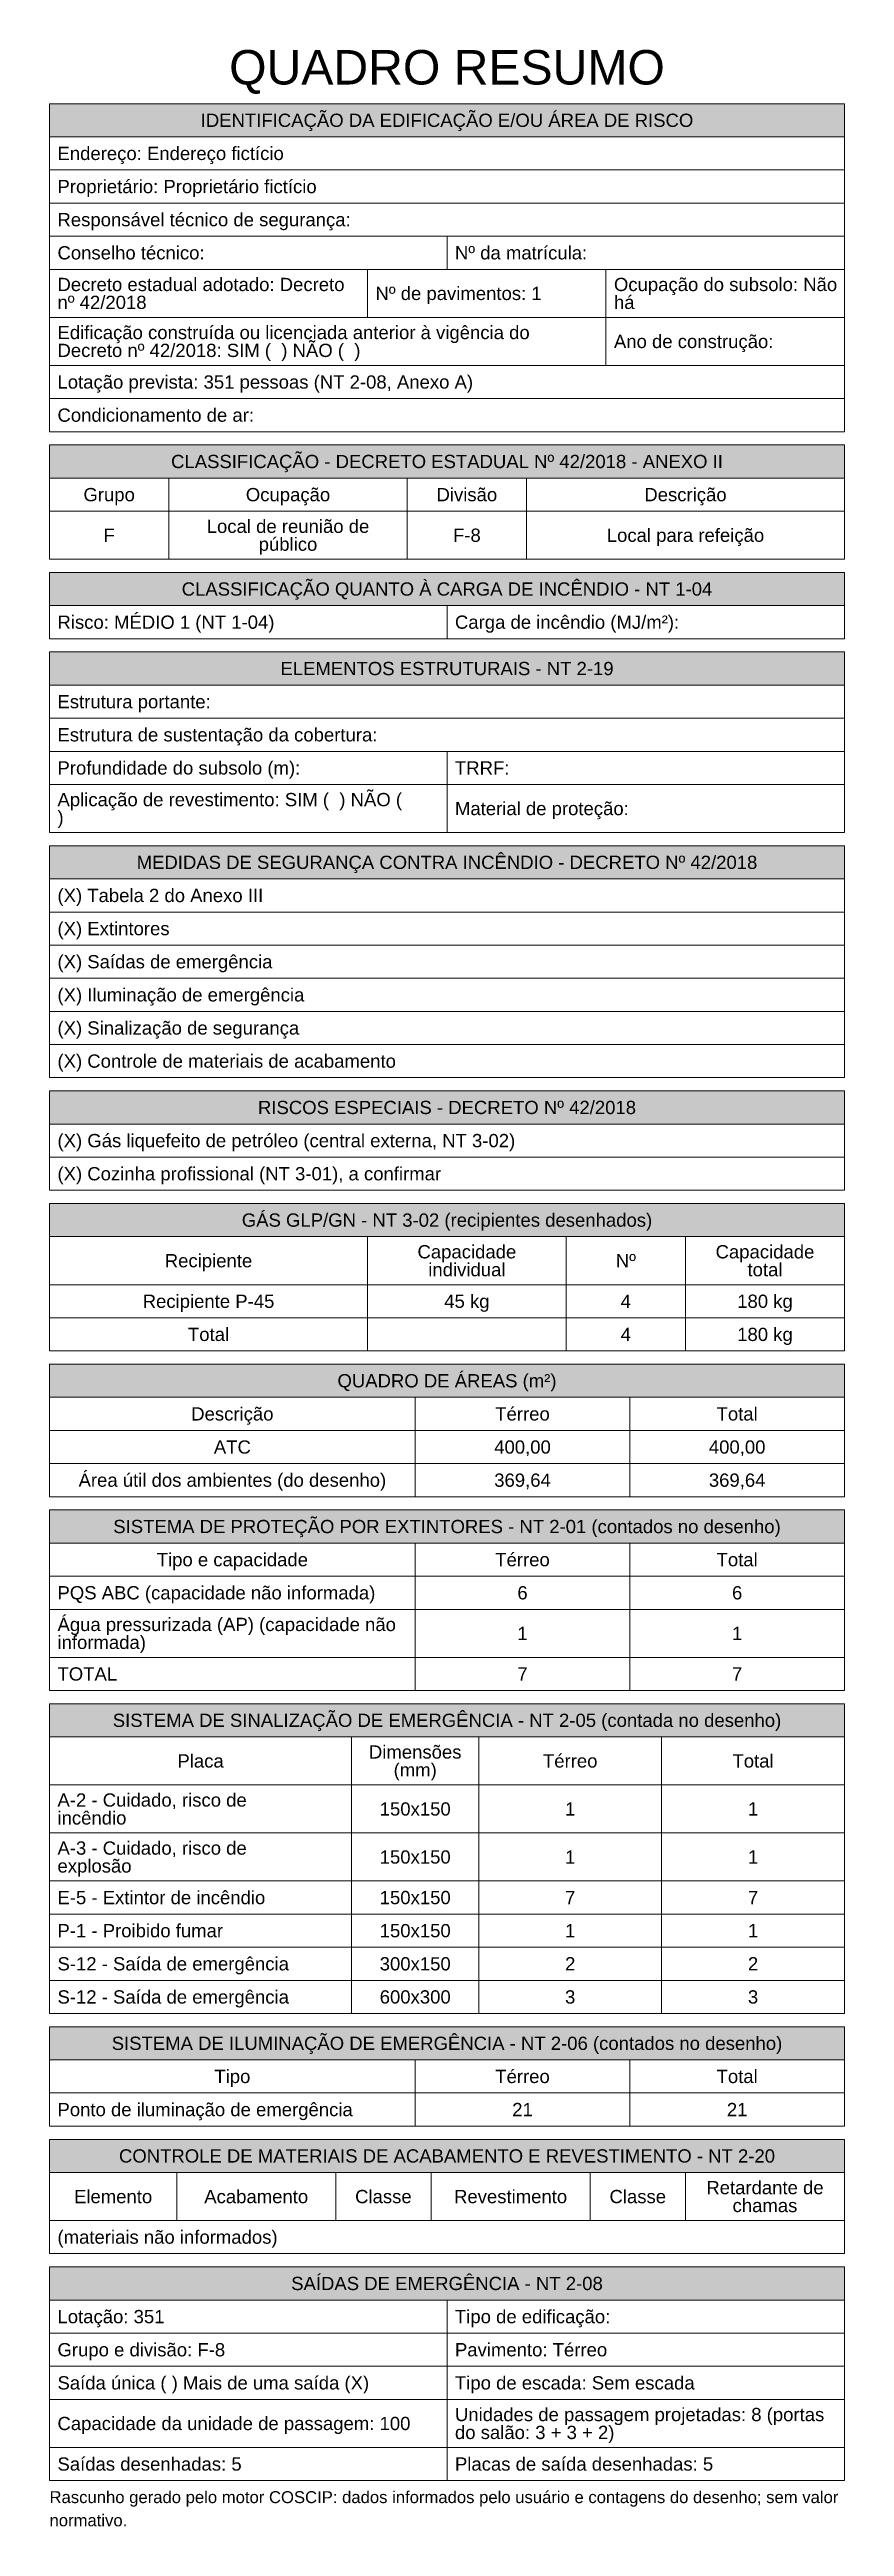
# Model space of a CAD drawing. Header units: metres. Extents: x -1.9 to 62, y -4.7 to 44.9.
# Drawn here: x 50 to 62, y 7.53 to 44.92 of the extents above; entities that cross this region are included whole.
import ezdxf
from ezdxf.enums import TextEntityAlignment as Align

# ---------------------------------------------------------------- set-up
doc = ezdxf.new("R2010")
doc.units = ezdxf.units.M
doc.header["$LTSCALE"] = 0.1
doc.layers.add('QUADRO', color=7, linetype='Continuous', lineweight=18)
doc.styles.add('COSCIP-TEXTO', font='arial.ttf')

msp = doc.modelspace()

# ---------------------------------------------------------------- texts
at = {"layer": 'QUADRO', "style": 'COSCIP-TEXTO'}
for s, height, p in [('QUADRO RESUMO', 0.52, (56, 44.65)), ('IDENTIFICAÇÃO DA EDIFICAÇÃO E/OU ÁREA DE RISCO', 0.2, (56, 43.85)), ('CLASSIFICAÇÃO - DECRETO ESTADUAL Nº 42/2018 - ANEXO II', 0.2, (56, 38.7)), ('Grupo', 0.2, (50.9, 38.2)), ('Ocupação', 0.2, (53.6, 38.2)), ('Divisão', 0.2, (56.3, 38.2)), ('Descrição', 0.2, (59.6, 38.2)), ('Local de reunião de', 0.2, (53.6, 37.722)), ('F', 0.2, (50.9, 37.587)), ('público', 0.2, (53.6, 37.452)), ('F-8', 0.2, (56.3, 37.587)), ('Local para refeição', 0.2, (59.6, 37.587)), ('CLASSIFICAÇÃO QUANTO À CARGA DE INCÊNDIO - NT 1-04', 0.2, (56, 36.775)), ('ELEMENTOS ESTRUTURAIS - NT 2-19', 0.2, (56, 35.575)), ('MEDIDAS DE SEGURANÇA CONTRA INCÊNDIO - DECRETO Nº 42/2018', 0.2, (56, 32.65)), ('RISCOS ESPECIAIS - DECRETO Nº 42/2018', 0.2, (56, 28.95)), ('GÁS GLP/GN - NT 3-02 (recipientes desenhados)', 0.2, (56, 27.25)), ('Recipiente', 0.2, (52.4, 26.637)), ('Capacidade', 0.2, (56.3, 26.772)), ('individual', 0.2, (56.3, 26.502)), ('Nº', 0.2, (58.7, 26.637)), ('Capacidade', 0.2, (60.8, 26.772)), ('total', 0.2, (60.8, 26.502)), ('Recipiente P-45', 0.2, (52.4, 26.025)), ('45 kg', 0.2, (56.3, 26.025)), ('4', 0.2, (58.7, 26.025)), ('180 kg', 0.2, (60.8, 26.025)), ('Total', 0.2, (52.4, 25.525)), ('4', 0.2, (58.7, 25.525)), ('180 kg', 0.2, (60.8, 25.525)), ('QUADRO DE ÁREAS (m²)', 0.2, (56, 24.825)), ('Descrição', 0.2, (52.76, 24.325)), ('Térreo', 0.2, (57.14, 24.325)), ('Total', 0.2, (60.38, 24.325)), ('ATC', 0.2, (52.76, 23.825)), ('400,00', 0.2, (57.14, 23.825)), ('400,00', 0.2, (60.38, 23.825)), ('Área útil dos ambientes (do desenho)', 0.2, (52.76, 23.325)), ('369,64', 0.2, (57.14, 23.325)), ('369,64', 0.2, (60.38, 23.325)), ('SISTEMA DE PROTEÇÃO POR EXTINTORES - NT 2-01 (contados no desenho)', 0.2, (56, 22.625)), ('Tipo e capacidade', 0.2, (52.76, 22.125)), ('Térreo', 0.2, (57.14, 22.125)), ('Total', 0.2, (60.38, 22.125)), ('6', 0.2, (57.14, 21.625)), ('6', 0.2, (60.38, 21.625)), ('1', 0.2, (57.14, 21.012)), ('1', 0.2, (60.38, 21.012)), ('7', 0.2, (57.14, 20.4)), ('7', 0.2, (60.38, 20.4)), ('SISTEMA DE SINALIZAÇÃO DE EMERGÊNCIA - NT 2-05 (contada no desenho)', 0.2, (56, 19.7)), ('Placa', 0.2, (52.28, 19.087)), ('Dimensões', 0.2, (55.52, 19.222)), ('Térreo', 0.2, (57.86, 19.087)), ('Total', 0.2, (60.62, 19.087)), ('(mm)', 0.2, (55.52, 18.952)), ('150x150', 0.2, (55.52, 18.362)), ('1', 0.2, (57.86, 18.362)), ('1', 0.2, (60.62, 18.362)), ('150x150', 0.2, (55.52, 17.637)), ('1', 0.2, (57.86, 17.637)), ('1', 0.2, (60.62, 17.637)), ('150x150', 0.2, (55.52, 17.025)), ('7', 0.2, (57.86, 17.025)), ('7', 0.2, (60.62, 17.025)), ('150x150', 0.2, (55.52, 16.525)), ('1', 0.2, (57.86, 16.525)), ('1', 0.2, (60.62, 16.525)), ('300x150', 0.2, (55.52, 16.025)), ('2', 0.2, (57.86, 16.025)), ('2', 0.2, (60.62, 16.025)), ('600x300', 0.2, (55.52, 15.525)), ('3', 0.2, (57.86, 15.525)), ('3', 0.2, (60.62, 15.525)), ('SISTEMA DE ILUMINAÇÃO DE EMERGÊNCIA - NT 2-06 (contados no desenho)', 0.2, (56, 14.825)), ('Tipo', 0.2, (52.76, 14.325)), ('Térreo', 0.2, (57.14, 14.325)), ('Total', 0.2, (60.38, 14.325)), ('21', 0.2, (57.14, 13.825)), ('21', 0.2, (60.38, 13.825)), ('CONTROLE DE MATERIAIS DE ACABAMENTO E REVESTIMENTO - NT 2-20', 0.2, (56, 13.125)), ('Retardante de', 0.2, (60.8, 12.647)), ('Elemento', 0.2, (50.96, 12.512)), ('Acabamento', 0.2, (53.12, 12.512)), ('Classe', 0.2, (55.04, 12.512)), ('Revestimento', 0.2, (56.96, 12.512)), ('Classe', 0.2, (58.88, 12.512)), ('chamas', 0.2, (60.8, 12.377)), ('SAÍDAS DE EMERGÊNCIA - NT 2-08', 0.2, (56, 11.2))]:
    msp.add_text(s, height=height, dxfattribs=at).set_placement(p, align=Align.MIDDLE_CENTER)
for s, height, p in [('Endereço: Endereço fictício', 0.2, (50.12, 43.35)), ('Proprietário: Proprietário fictício', 0.2, (50.12, 42.85)), ('Responsável técnico de segurança:', 0.2, (50.12, 42.35)), ('Conselho técnico:', 0.2, (50.12, 41.85)), ('Nº da matrícula:', 0.2, (56.12, 41.85)), ('nº 42/2018', 0.2, (50.12, 41.102)), ('Decreto estadual adotado: Decreto', 0.2, (50.12, 41.372)), ('Nº de pavimentos: 1', 0.2, (54.92, 41.237)), ('Ocupação do subsolo: Não', 0.2, (58.52, 41.372)), ('há', 0.2, (58.52, 41.102)), ('Edificação construída ou licenciada anterior à vigência do', 0.2, (50.12, 40.647)), ('Decreto nº 42/2018: SIM (  ) NÃO (  )', 0.2, (50.12, 40.377)), ('Ano de construção:', 0.2, (58.52, 40.512)), ('Lotação prevista: 351 pessoas (NT 2-08, Anexo A)', 0.2, (50.12, 39.9)), ('Condicionamento de ar:', 0.2, (50.12, 39.4)), ('Risco: MÉDIO 1 (NT 1-04)', 0.2, (50.12, 36.275)), ('Carga de incêndio (MJ/m²):', 0.2, (56.12, 36.275)), ('Estrutura portante:', 0.2, (50.12, 35.075)), ('Estrutura de sustentação da cobertura:', 0.2, (50.12, 34.575)), ('Profundidade do subsolo (m):', 0.2, (50.12, 34.075)), ('TRRF:', 0.2, (56.12, 34.075)), ('Aplicação de revestimento: SIM (  ) NÃO (', 0.2, (50.12, 33.597)), (')', 0.2, (50.12, 33.327)), ('Material de proteção:', 0.2, (56.12, 33.462)), ('(X) Tabela 2 do Anexo III', 0.2, (50.12, 32.15)), ('(X) Extintores', 0.2, (50.12, 31.65)), ('(X) Saídas de emergência', 0.2, (50.12, 31.15)), ('(X) Iluminação de emergência', 0.2, (50.12, 30.65)), ('(X) Sinalização de segurança', 0.2, (50.12, 30.15)), ('(X) Controle de materiais de acabamento', 0.2, (50.12, 29.65)), ('(X) Gás liquefeito de petróleo (central externa, NT 3-02)', 0.2, (50.12, 28.45)), ('(X) Cozinha profissional (NT 3-01), a confirmar', 0.2, (50.12, 27.95)), ('PQS ABC (capacidade não informada)', 0.2, (50.12, 21.625)), ('Água pressurizada (AP) (capacidade não', 0.2, (50.12, 21.147)), ('informada)', 0.2, (50.12, 20.877)), ('TOTAL', 0.2, (50.12, 20.4)), ('A-2 - Cuidado, risco de', 0.2, (50.12, 18.497)), ('incêndio', 0.2, (50.12, 18.227)), ('A-3 - Cuidado, risco de', 0.2, (50.12, 17.772)), ('explosão', 0.2, (50.12, 17.502)), ('E-5 - Extintor de incêndio', 0.2, (50.12, 17.025)), ('P-1 - Proibido fumar', 0.2, (50.12, 16.525)), ('S-12 - Saída de emergência', 0.2, (50.12, 16.025)), ('S-12 - Saída de emergência', 0.2, (50.12, 15.525)), ('Ponto de iluminação de emergência', 0.2, (50.12, 13.825)), ('(materiais não informados)', 0.2, (50.12, 11.9)), ('Lotação: 351', 0.2, (50.12, 10.7)), ('Tipo de edificação:', 0.2, (56.12, 10.7)), ('Grupo e divisão: F-8', 0.2, (50.12, 10.2)), ('Pavimento: Térreo', 0.2, (56.12, 10.2)), ('Saída única ( ) Mais de uma saída (X)', 0.2, (50.12, 9.7)), ('Tipo de escada: Sem escada', 0.2, (56.12, 9.7)), ('Capacidade da unidade de passagem: 100', 0.2, (50.12, 9.087)), ('do salão: 3 + 3 + 2)', 0.2, (56.12, 8.952)), ('Unidades de passagem projetadas: 8 (portas', 0.2, (56.12, 9.222)), ('Saídas desenhadas: 5', 0.2, (50.12, 8.475)), ('Placas de saída desenhadas: 5', 0.2, (56.12, 8.475)), ('Rascunho gerado pelo motor COSCIP: dados informados pelo usuário e contagens do desenho; sem valor', 0.18, (50, 7.975)), ('normativo.', 0.18, (50, 7.625))]:
    msp.add_text(s, height=height, dxfattribs=at).set_placement(p, align=Align.MIDDLE_LEFT)

# ---------------------------------------------------------------- hatches: boundary and pattern name
at = {"layer": 'QUADRO'}
h = msp.add_hatch(color=253, dxfattribs=at)
h.dxf.hatch_style = 1
h.paths.add_polyline_path([(50, 44.1), (62, 44.1), (62, 43.6), (50, 43.6)])
h = msp.add_hatch(color=253, dxfattribs=at)
h.dxf.hatch_style = 1
h.paths.add_polyline_path([(50, 38.95), (62, 38.95), (62, 38.45), (50, 38.45)])
h = msp.add_hatch(color=253, dxfattribs=at)
h.dxf.hatch_style = 1
h.paths.add_polyline_path([(50, 37.025), (62, 37.025), (62, 36.525), (50, 36.525)])
h = msp.add_hatch(color=253, dxfattribs=at)
h.dxf.hatch_style = 1
h.paths.add_polyline_path([(50, 35.825), (62, 35.825), (62, 35.325), (50, 35.325)])
h = msp.add_hatch(color=253, dxfattribs=at)
h.dxf.hatch_style = 1
h.paths.add_polyline_path([(50, 32.9), (62, 32.9), (62, 32.4), (50, 32.4)])
h = msp.add_hatch(color=253, dxfattribs=at)
h.dxf.hatch_style = 1
h.paths.add_polyline_path([(50, 29.2), (62, 29.2), (62, 28.7), (50, 28.7)])
h = msp.add_hatch(color=253, dxfattribs=at)
h.dxf.hatch_style = 1
h.paths.add_polyline_path([(50, 27.5), (62, 27.5), (62, 27), (50, 27)])
h = msp.add_hatch(color=253, dxfattribs=at)
h.dxf.hatch_style = 1
h.paths.add_polyline_path([(50, 25.075), (62, 25.075), (62, 24.575), (50, 24.575)])
h = msp.add_hatch(color=253, dxfattribs=at)
h.dxf.hatch_style = 1
h.paths.add_polyline_path([(50, 22.875), (62, 22.875), (62, 22.375), (50, 22.375)])
h = msp.add_hatch(color=253, dxfattribs=at)
h.dxf.hatch_style = 1
h.paths.add_polyline_path([(50, 19.95), (62, 19.95), (62, 19.45), (50, 19.45)])
h = msp.add_hatch(color=253, dxfattribs=at)
h.dxf.hatch_style = 1
h.paths.add_polyline_path([(50, 15.075), (62, 15.075), (62, 14.575), (50, 14.575)])
h = msp.add_hatch(color=253, dxfattribs=at)
h.dxf.hatch_style = 1
h.paths.add_polyline_path([(50, 13.375), (62, 13.375), (62, 12.875), (50, 12.875)])
h = msp.add_hatch(color=253, dxfattribs=at)
h.dxf.hatch_style = 1
h.paths.add_polyline_path([(50, 11.45), (62, 11.45), (62, 10.95), (50, 10.95)])

# ---------------------------------------------------------------- linework, layer by layer
for p, q in [((50, 44.1), (62, 44.1)), ((50, 44.1), (50, 43.6)), ((62, 44.1), (62, 43.6)), ((50, 43.6), (62, 43.6)), ((50, 43.6), (62, 43.6)), ((50, 43.6), (50, 43.1)), ((62, 43.6), (62, 43.1)), ((50, 43.1), (62, 43.1)), ((50, 43.1), (62, 43.1)), ((50, 43.1), (50, 42.6)), ((62, 43.1), (62, 42.6)), ((50, 42.6), (62, 42.6)), ((50, 42.6), (62, 42.6)), ((50, 42.6), (50, 42.1)), ((62, 42.6), (62, 42.1)), ((50, 42.1), (62, 42.1)), ((50, 42.1), (62, 42.1)), ((50, 42.1), (50, 41.6)), ((56, 42.1), (56, 41.6)), ((62, 42.1), (62, 41.6)), ((50, 41.6), (62, 41.6)), ((50, 41.6), (62, 41.6)), ((50, 41.6), (50, 40.875)), ((54.8, 41.6), (54.8, 40.875)), ((58.4, 41.6), (58.4, 40.875)), ((62, 41.6), (62, 40.875)), ((50, 40.875), (62, 40.875)), ((50, 40.875), (62, 40.875)), ((50, 40.875), (50, 40.15)), ((58.4, 40.875), (58.4, 40.15)), ((62, 40.875), (62, 40.15)), ((50, 40.15), (62, 40.15)), ((50, 40.15), (62, 40.15)), ((50, 40.15), (50, 39.65)), ((62, 40.15), (62, 39.65)), ((50, 39.65), (62, 39.65)), ((50, 39.65), (62, 39.65)), ((50, 39.65), (50, 39.15)), ((62, 39.65), (62, 39.15)), ((50, 39.15), (62, 39.15)), ((50, 38.95), (62, 38.95)), ((50, 38.95), (50, 38.45)), ((62, 38.95), (62, 38.45)), ((50, 38.45), (62, 38.45)), ((50, 38.45), (62, 38.45)), ((50, 38.45), (50, 37.95)), ((51.8, 38.45), (51.8, 37.95)), ((55.4, 38.45), (55.4, 37.95)), ((57.2, 38.45), (57.2, 37.95)), ((62, 38.45), (62, 37.95)), ((50, 37.95), (62, 37.95)), ((50, 37.95), (62, 37.95)), ((50, 37.95), (50, 37.225)), ((51.8, 37.95), (51.8, 37.225)), ((55.4, 37.95), (55.4, 37.225)), ((57.2, 37.95), (57.2, 37.225)), ((62, 37.95), (62, 37.225)), ((50, 37.225), (62, 37.225)), ((50, 37.025), (62, 37.025)), ((50, 37.025), (50, 36.525)), ((62, 37.025), (62, 36.525)), ((50, 36.525), (62, 36.525)), ((50, 36.525), (62, 36.525)), ((50, 36.525), (50, 36.025)), ((56, 36.525), (56, 36.025)), ((62, 36.525), (62, 36.025)), ((50, 36.025), (62, 36.025)), ((50, 35.825), (62, 35.825)), ((50, 35.825), (50, 35.325)), ((62, 35.825), (62, 35.325)), ((50, 35.325), (62, 35.325)), ((50, 35.325), (62, 35.325)), ((50, 35.325), (50, 34.825)), ((62, 35.325), (62, 34.825)), ((50, 34.825), (62, 34.825)), ((50, 34.825), (62, 34.825)), ((50, 34.825), (50, 34.325)), ((62, 34.825), (62, 34.325)), ((50, 34.325), (62, 34.325)), ((50, 34.325), (62, 34.325)), ((50, 34.325), (50, 33.825)), ((56, 34.325), (56, 33.825)), ((62, 34.325), (62, 33.825)), ((50, 33.825), (62, 33.825)), ((50, 33.825), (62, 33.825)), ((50, 33.825), (50, 33.1)), ((56, 33.825), (56, 33.1)), ((62, 33.825), (62, 33.1)), ((50, 33.1), (62, 33.1)), ((50, 32.9), (62, 32.9)), ((50, 32.9), (50, 32.4)), ((62, 32.9), (62, 32.4)), ((50, 32.4), (62, 32.4)), ((50, 32.4), (62, 32.4)), ((50, 32.4), (50, 31.9)), ((62, 32.4), (62, 31.9)), ((50, 31.9), (62, 31.9)), ((50, 31.9), (62, 31.9)), ((50, 31.9), (50, 31.4)), ((62, 31.9), (62, 31.4)), ((50, 31.4), (62, 31.4)), ((50, 31.4), (62, 31.4)), ((50, 31.4), (50, 30.9)), ((62, 31.4), (62, 30.9)), ((50, 30.9), (62, 30.9)), ((50, 30.9), (62, 30.9)), ((50, 30.9), (50, 30.4)), ((62, 30.9), (62, 30.4)), ((50, 30.4), (62, 30.4)), ((50, 30.4), (62, 30.4)), ((50, 30.4), (50, 29.9)), ((62, 30.4), (62, 29.9)), ((50, 29.9), (62, 29.9)), ((50, 29.9), (62, 29.9)), ((50, 29.9), (50, 29.4)), ((62, 29.9), (62, 29.4)), ((50, 29.4), (62, 29.4)), ((50, 29.2), (62, 29.2)), ((50, 29.2), (50, 28.7)), ((62, 29.2), (62, 28.7)), ((50, 28.7), (62, 28.7)), ((50, 28.7), (62, 28.7)), ((50, 28.7), (50, 28.2)), ((62, 28.7), (62, 28.2)), ((50, 28.2), (62, 28.2)), ((50, 28.2), (62, 28.2)), ((50, 28.2), (50, 27.7)), ((62, 28.2), (62, 27.7)), ((50, 27.7), (62, 27.7)), ((50, 27.5), (62, 27.5)), ((50, 27.5), (50, 27)), ((62, 27.5), (62, 27)), ((50, 27), (62, 27)), ((50, 27), (62, 27)), ((50, 27), (50, 26.275)), ((54.8, 27), (54.8, 26.275)), ((57.8, 27), (57.8, 26.275)), ((59.6, 27), (59.6, 26.275)), ((62, 27), (62, 26.275)), ((50, 26.275), (62, 26.275)), ((50, 26.275), (62, 26.275)), ((50, 26.275), (50, 25.775)), ((54.8, 26.275), (54.8, 25.775)), ((57.8, 26.275), (57.8, 25.775)), ((59.6, 26.275), (59.6, 25.775)), ((62, 26.275), (62, 25.775)), ((50, 25.775), (62, 25.775)), ((50, 25.775), (62, 25.775)), ((50, 25.775), (50, 25.275)), ((54.8, 25.775), (54.8, 25.275)), ((57.8, 25.775), (57.8, 25.275)), ((59.6, 25.775), (59.6, 25.275)), ((62, 25.775), (62, 25.275)), ((50, 25.275), (62, 25.275)), ((50, 25.075), (62, 25.075)), ((50, 25.075), (50, 24.575)), ((62, 25.075), (62, 24.575)), ((50, 24.575), (62, 24.575)), ((50, 24.575), (62, 24.575)), ((50, 24.575), (50, 24.075)), ((55.52, 24.575), (55.52, 24.075)), ((58.76, 24.575), (58.76, 24.075)), ((62, 24.575), (62, 24.075)), ((50, 24.075), (62, 24.075)), ((50, 24.075), (62, 24.075)), ((50, 24.075), (50, 23.575)), ((55.52, 24.075), (55.52, 23.575)), ((58.76, 24.075), (58.76, 23.575)), ((62, 24.075), (62, 23.575)), ((50, 23.575), (62, 23.575)), ((50, 23.575), (62, 23.575)), ((50, 23.575), (50, 23.075)), ((55.52, 23.575), (55.52, 23.075)), ((58.76, 23.575), (58.76, 23.075)), ((62, 23.575), (62, 23.075)), ((50, 23.075), (62, 23.075)), ((50, 22.875), (62, 22.875)), ((50, 22.875), (50, 22.375)), ((62, 22.875), (62, 22.375)), ((50, 22.375), (62, 22.375)), ((50, 22.375), (62, 22.375)), ((50, 22.375), (50, 21.875)), ((55.52, 22.375), (55.52, 21.875)), ((58.76, 22.375), (58.76, 21.875)), ((62, 22.375), (62, 21.875)), ((50, 21.875), (62, 21.875)), ((50, 21.875), (62, 21.875)), ((50, 21.875), (50, 21.375)), ((55.52, 21.875), (55.52, 21.375)), ((58.76, 21.875), (58.76, 21.375)), ((62, 21.875), (62, 21.375)), ((50, 21.375), (62, 21.375)), ((50, 21.375), (62, 21.375)), ((50, 21.375), (50, 20.65)), ((55.52, 21.375), (55.52, 20.65)), ((58.76, 21.375), (58.76, 20.65)), ((62, 21.375), (62, 20.65)), ((50, 20.65), (62, 20.65)), ((50, 20.65), (62, 20.65)), ((50, 20.65), (50, 20.15)), ((55.52, 20.65), (55.52, 20.15)), ((58.76, 20.65), (58.76, 20.15)), ((62, 20.65), (62, 20.15)), ((50, 20.15), (62, 20.15)), ((50, 19.95), (62, 19.95)), ((50, 19.95), (50, 19.45)), ((62, 19.95), (62, 19.45)), ((50, 19.45), (62, 19.45)), ((50, 19.45), (62, 19.45)), ((50, 19.45), (50, 18.725)), ((54.56, 19.45), (54.56, 18.725)), ((56.48, 19.45), (56.48, 18.725)), ((59.24, 19.45), (59.24, 18.725)), ((62, 19.45), (62, 18.725)), ((50, 18.725), (62, 18.725)), ((50, 18.725), (62, 18.725)), ((50, 18.725), (50, 18)), ((54.56, 18.725), (54.56, 18)), ((56.48, 18.725), (56.48, 18)), ((59.24, 18.725), (59.24, 18)), ((62, 18.725), (62, 18)), ((50, 18), (62, 18)), ((50, 18), (62, 18)), ((50, 18), (50, 17.275)), ((54.56, 18), (54.56, 17.275)), ((56.48, 18), (56.48, 17.275)), ((59.24, 18), (59.24, 17.275)), ((62, 18), (62, 17.275)), ((50, 17.275), (62, 17.275)), ((50, 17.275), (62, 17.275)), ((50, 17.275), (50, 16.775)), ((54.56, 17.275), (54.56, 16.775)), ((56.48, 17.275), (56.48, 16.775)), ((59.24, 17.275), (59.24, 16.775)), ((62, 17.275), (62, 16.775)), ((50, 16.775), (62, 16.775)), ((50, 16.775), (62, 16.775)), ((50, 16.775), (50, 16.275)), ((54.56, 16.775), (54.56, 16.275)), ((56.48, 16.775), (56.48, 16.275)), ((59.24, 16.775), (59.24, 16.275)), ((62, 16.775), (62, 16.275)), ((50, 16.275), (62, 16.275)), ((50, 16.275), (62, 16.275)), ((50, 16.275), (50, 15.775)), ((54.56, 16.275), (54.56, 15.775)), ((56.48, 16.275), (56.48, 15.775)), ((59.24, 16.275), (59.24, 15.775)), ((62, 16.275), (62, 15.775)), ((50, 15.775), (62, 15.775)), ((50, 15.775), (62, 15.775)), ((50, 15.775), (50, 15.275)), ((54.56, 15.775), (54.56, 15.275)), ((56.48, 15.775), (56.48, 15.275)), ((59.24, 15.775), (59.24, 15.275)), ((62, 15.775), (62, 15.275)), ((50, 15.275), (62, 15.275)), ((50, 15.075), (62, 15.075)), ((50, 15.075), (50, 14.575)), ((62, 15.075), (62, 14.575)), ((50, 14.575), (62, 14.575)), ((50, 14.575), (62, 14.575)), ((50, 14.575), (50, 14.075)), ((55.52, 14.575), (55.52, 14.075)), ((58.76, 14.575), (58.76, 14.075)), ((62, 14.575), (62, 14.075)), ((50, 14.075), (62, 14.075)), ((50, 14.075), (62, 14.075)), ((50, 14.075), (50, 13.575)), ((55.52, 14.075), (55.52, 13.575)), ((58.76, 14.075), (58.76, 13.575)), ((62, 14.075), (62, 13.575)), ((50, 13.575), (62, 13.575)), ((50, 13.375), (62, 13.375)), ((50, 13.375), (50, 12.875)), ((62, 13.375), (62, 12.875)), ((50, 12.875), (62, 12.875)), ((50, 12.875), (62, 12.875)), ((50, 12.875), (50, 12.15)), ((51.92, 12.875), (51.92, 12.15)), ((54.32, 12.875), (54.32, 12.15)), ((55.76, 12.875), (55.76, 12.15)), ((58.16, 12.875), (58.16, 12.15)), ((59.6, 12.875), (59.6, 12.15)), ((62, 12.875), (62, 12.15)), ((50, 12.15), (62, 12.15)), ((50, 12.15), (62, 12.15)), ((50, 12.15), (50, 11.65)), ((62, 12.15), (62, 11.65)), ((50, 11.65), (62, 11.65)), ((50, 11.45), (62, 11.45)), ((50, 11.45), (50, 10.95)), ((62, 11.45), (62, 10.95)), ((50, 10.95), (62, 10.95)), ((50, 10.95), (62, 10.95)), ((50, 10.95), (50, 10.45)), ((56, 10.95), (56, 10.45)), ((62, 10.95), (62, 10.45)), ((50, 10.45), (62, 10.45)), ((50, 10.45), (62, 10.45)), ((50, 10.45), (50, 9.95)), ((56, 10.45), (56, 9.95)), ((62, 10.45), (62, 9.95)), ((50, 9.95), (62, 9.95)), ((50, 9.95), (62, 9.95)), ((50, 9.95), (50, 9.45)), ((56, 9.95), (56, 9.45)), ((62, 9.95), (62, 9.45)), ((50, 9.45), (62, 9.45)), ((50, 9.45), (62, 9.45)), ((50, 9.45), (50, 8.725)), ((56, 9.45), (56, 8.725)), ((62, 9.45), (62, 8.725)), ((50, 8.725), (62, 8.725)), ((50, 8.725), (62, 8.725)), ((50, 8.725), (50, 8.225)), ((56, 8.725), (56, 8.225)), ((62, 8.725), (62, 8.225)), ((50, 8.225), (62, 8.225))]:
    msp.add_line(p, q, dxfattribs=at)

msp.set_redraw_order([(e.dxf.handle, doc.entitydb.next_handle()) for e in msp.query("TEXT MTEXT ATTDEF DIMENSION ARC_DIMENSION")])  # texts and dimensions are drawn at this point

doc.saveas('drawing.dxf')
